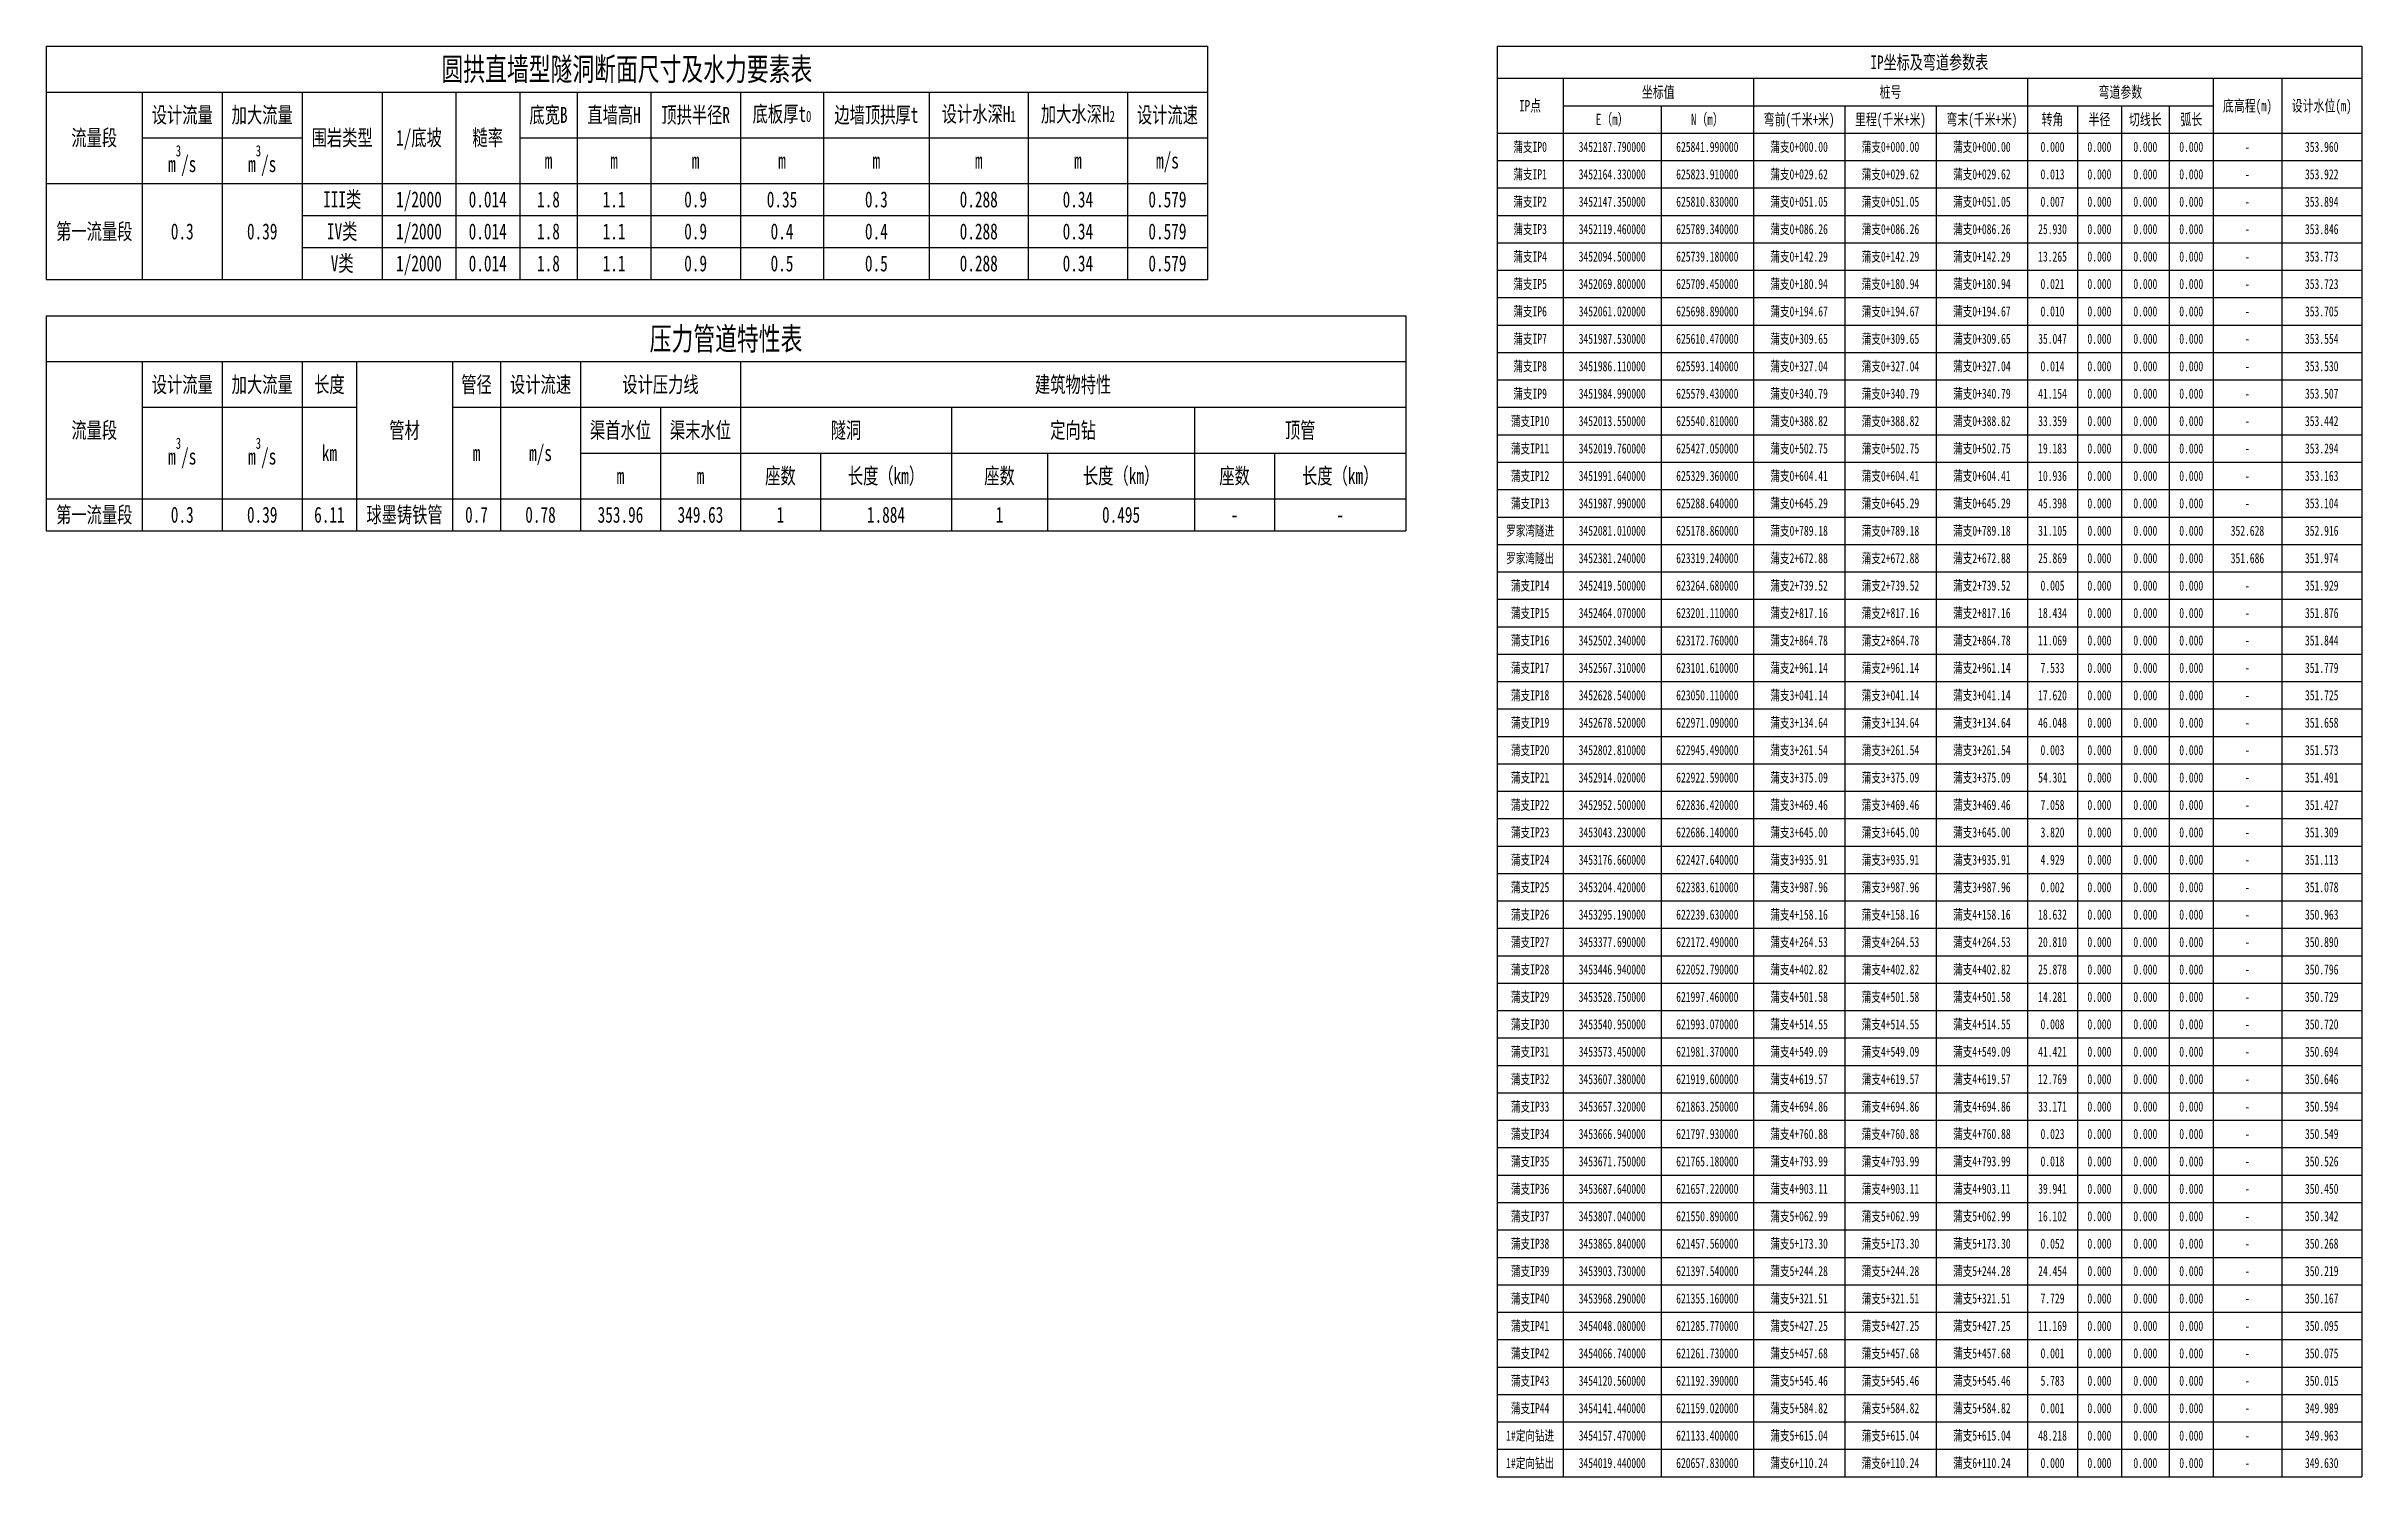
# Model space of a CAD drawing. Header units: millimetres. Extents: x -40 to 2133, y -483 to 355.
# Drawn here: x 0 to 507, y -483 to -170 of the extents above; entities that cross this region are included whole.
import ezdxf
from ezdxf.enums import TextEntityAlignment as Align

# ---------------------------------------------------------------- set-up
doc = ezdxf.new("R2010")
doc.units = ezdxf.units.MM
doc.layers.add('IP坐标表', color=7, linetype='Continuous')
doc.layers.add('断面汇总表', color=7, linetype='Continuous')
doc.styles.get("Standard").update_dxf_attribs({"font": '', "width": 0.7})
doc.styles.get('Standard').set_extended_font_data('仿宋')

msp = doc.modelspace()

# ---------------------------------------------------------------- texts
at = {"layer": 'IP坐标表', "width": 0.7}
for s, height, p in [('IP坐标及弯道参数表', 3, (412.1, -173.5)), ('IP点', 2.5, (324.72, -183)), ('坐标值', 2.5, (352.76, -180)), ('桩号', 2.5, (403.58, -180)), ('弯道参数', 2.5, (453.89, -180)), ('底高程(m)', 2.5, (481.7, -183)), ('设计水位(m)', 2.5, (497.95, -183)), ('E（m）', 2.5, (342.68, -186)), ('N（m）', 2.5, (363.5, -186)), ('弯前(千米+米)', 2.5, (383.58, -186)), ('里程(千米+米)', 2.5, (403.58, -186)), ('弯末(千米+米)', 2.5, (423.58, -186)), ('转角', 2.5, (439.04, -186)), ('半径', 2.5, (449.3, -186)), ('切线长', 2.5, (459.35, -186)), ('弧长', 2.5, (469.4, -186)), ('蒲支IP0', 2.2, (324.72, -192)), ('3452187.790000', 2.2, (342.68, -192)), ('625841.990000', 2.2, (363.5, -192)), ('蒲支0+000.00', 2.2, (383.58, -192)), ('蒲支0+000.00', 2.2, (403.58, -192)), ('蒲支0+000.00', 2.2, (423.58, -192)), ('0.000', 2.2, (439.04, -192)), ('0.000', 2.2, (449.3, -192)), ('0.000', 2.2, (459.35, -192)), ('0.000', 2.2, (469.4, -192)), ('-', 2.2, (481.7, -192)), ('353.960', 2.2, (497.95, -192)), ('蒲支IP1', 2.2, (324.72, -198)), ('3452164.330000', 2.2, (342.68, -198)), ('625823.910000', 2.2, (363.5, -198)), ('蒲支0+029.62', 2.2, (383.58, -198)), ('蒲支0+029.62', 2.2, (403.58, -198)), ('蒲支0+029.62', 2.2, (423.58, -198)), ('0.013', 2.2, (439.04, -198)), ('0.000', 2.2, (449.3, -198)), ('0.000', 2.2, (459.35, -198)), ('0.000', 2.2, (469.4, -198)), ('353.922', 2.2, (497.95, -198)), ('蒲支IP2', 2.2, (324.72, -204)), ('蒲支0+051.05', 2.2, (383.58, -204)), ('蒲支0+051.05', 2.2, (403.58, -204)), ('蒲支0+051.05', 2.2, (423.58, -204)), ('-', 2.2, (481.7, -198)), ('3452147.350000', 2.2, (342.68, -204)), ('625810.830000', 2.2, (363.5, -204)), ('0.007', 2.2, (439.04, -204)), ('0.000', 2.2, (449.3, -204)), ('0.000', 2.2, (459.35, -204)), ('0.000', 2.2, (469.4, -204)), ('-', 2.2, (481.7, -204)), ('353.894', 2.2, (497.95, -204)), ('蒲支IP3', 2.2, (324.72, -210)), ('3452119.460000', 2.2, (342.68, -210)), ('625789.340000', 2.2, (363.5, -210)), ('蒲支0+086.26', 2.2, (383.58, -210)), ('蒲支0+086.26', 2.2, (403.58, -210)), ('蒲支0+086.26', 2.2, (423.58, -210)), ('25.930', 2.2, (439.04, -210)), ('0.000', 2.2, (449.3, -210)), ('0.000', 2.2, (459.35, -210)), ('0.000', 2.2, (469.4, -210)), ('-', 2.2, (481.7, -210)), ('353.846', 2.2, (497.95, -210)), ('蒲支IP4', 2.2, (324.72, -216)), ('3452094.500000', 2.2, (342.68, -216)), ('625739.180000', 2.2, (363.5, -216)), ('蒲支0+142.29', 2.2, (383.58, -216)), ('蒲支0+142.29', 2.2, (403.58, -216)), ('蒲支0+142.29', 2.2, (423.58, -216)), ('13.265', 2.2, (439.04, -216)), ('0.000', 2.2, (449.3, -216)), ('0.000', 2.2, (459.35, -216)), ('0.000', 2.2, (469.4, -216)), ('-', 2.2, (481.7, -216)), ('353.773', 2.2, (497.95, -216)), ('蒲支IP5', 2.2, (324.72, -222)), ('3452069.800000', 2.2, (342.68, -222)), ('625709.450000', 2.2, (363.5, -222)), ('蒲支0+180.94', 2.2, (383.58, -222)), ('蒲支0+180.94', 2.2, (403.58, -222)), ('蒲支0+180.94', 2.2, (423.58, -222)), ('0.021', 2.2, (439.04, -222)), ('0.000', 2.2, (449.3, -222)), ('0.000', 2.2, (459.35, -222)), ('0.000', 2.2, (469.4, -222)), ('-', 2.2, (481.7, -222)), ('353.723', 2.2, (497.95, -222)), ('蒲支IP6', 2.2, (324.72, -228)), ('3452061.020000', 2.2, (342.68, -228)), ('625698.890000', 2.2, (363.5, -228)), ('蒲支0+194.67', 2.2, (383.58, -228)), ('蒲支0+194.67', 2.2, (403.58, -228)), ('蒲支0+194.67', 2.2, (423.58, -228)), ('0.010', 2.2, (439.04, -228)), ('0.000', 2.2, (449.3, -228)), ('0.000', 2.2, (459.35, -228)), ('0.000', 2.2, (469.4, -228)), ('353.705', 2.2, (497.95, -228)), ('蒲支IP7', 2.2, (324.72, -234)), ('3451987.530000', 2.2, (342.68, -234)), ('625610.470000', 2.2, (363.5, -234)), ('蒲支0+309.65', 2.2, (383.58, -234)), ('蒲支0+309.65', 2.2, (403.58, -234)), ('蒲支0+309.65', 2.2, (423.58, -234)), ('35.047', 2.2, (439.04, -234)), ('0.000', 2.2, (449.3, -234)), ('0.000', 2.2, (459.35, -234)), ('0.000', 2.2, (469.4, -234)), ('-', 2.2, (481.7, -228)), ('353.554', 2.2, (497.95, -234)), ('-', 2.2, (481.7, -234)), ('蒲支IP8', 2.2, (324.72, -240)), ('3451986.110000', 2.2, (342.68, -240)), ('625593.140000', 2.2, (363.5, -240)), ('蒲支0+327.04', 2.2, (383.58, -240)), ('蒲支0+327.04', 2.2, (403.58, -240)), ('蒲支0+327.04', 2.2, (423.58, -240)), ('0.014', 2.2, (439.04, -240)), ('0.000', 2.2, (449.3, -240)), ('0.000', 2.2, (459.35, -240)), ('0.000', 2.2, (469.4, -240)), ('-', 2.2, (481.7, -240)), ('353.530', 2.2, (497.95, -240)), ('蒲支IP9', 2.2, (324.72, -246)), ('3451984.990000', 2.2, (342.68, -246)), ('625579.430000', 2.2, (363.5, -246)), ('蒲支0+340.79', 2.2, (383.58, -246)), ('蒲支0+340.79', 2.2, (403.58, -246)), ('蒲支0+340.79', 2.2, (423.58, -246)), ('41.154', 2.2, (439.04, -246)), ('0.000', 2.2, (449.3, -246)), ('0.000', 2.2, (459.35, -246)), ('0.000', 2.2, (469.4, -246)), ('-', 2.2, (481.7, -246)), ('353.507', 2.2, (497.95, -246)), ('蒲支IP10', 2.2, (324.72, -252)), ('3452013.550000', 2.2, (342.68, -252)), ('625540.810000', 2.2, (363.5, -252)), ('蒲支0+388.82', 2.2, (383.58, -252)), ('蒲支0+388.82', 2.2, (403.58, -252)), ('蒲支0+388.82', 2.2, (423.58, -252)), ('33.359', 2.2, (439.04, -252)), ('0.000', 2.2, (449.3, -252)), ('0.000', 2.2, (459.35, -252)), ('0.000', 2.2, (469.4, -252)), ('-', 2.2, (481.7, -252)), ('353.442', 2.2, (497.95, -252)), ('蒲支IP11', 2.2, (324.72, -258)), ('3452019.760000', 2.2, (342.68, -258)), ('625427.050000', 2.2, (363.5, -258)), ('蒲支0+502.75', 2.2, (383.58, -258)), ('蒲支0+502.75', 2.2, (403.58, -258)), ('蒲支0+502.75', 2.2, (423.58, -258)), ('19.183', 2.2, (439.04, -258)), ('0.000', 2.2, (449.3, -258)), ('0.000', 2.2, (459.35, -258)), ('0.000', 2.2, (469.4, -258)), ('-', 2.2, (481.7, -258)), ('353.294', 2.2, (497.95, -258)), ('蒲支IP12', 2.2, (324.72, -264)), ('3451991.640000', 2.2, (342.68, -264)), ('625329.360000', 2.2, (363.5, -264)), ('蒲支0+604.41', 2.2, (383.58, -264)), ('蒲支0+604.41', 2.2, (403.58, -264)), ('蒲支0+604.41', 2.2, (423.58, -264)), ('10.936', 2.2, (439.04, -264)), ('0.000', 2.2, (449.3, -264)), ('0.000', 2.2, (459.35, -264)), ('0.000', 2.2, (469.4, -264)), ('353.163', 2.2, (497.95, -264)), ('-', 2.2, (481.7, -264)), ('蒲支IP13', 2.2, (324.72, -270)), ('3451987.990000', 2.2, (342.68, -270)), ('625288.640000', 2.2, (363.5, -270)), ('蒲支0+645.29', 2.2, (383.58, -270)), ('蒲支0+645.29', 2.2, (403.58, -270)), ('蒲支0+645.29', 2.2, (423.58, -270)), ('45.398', 2.2, (439.04, -270)), ('0.000', 2.2, (449.3, -270)), ('0.000', 2.2, (459.35, -270)), ('0.000', 2.2, (469.4, -270)), ('-', 2.2, (481.7, -270)), ('353.104', 2.2, (497.95, -270)), ('罗家湾隧进', 2.2, (324.72, -276)), ('3452081.010000', 2.2, (342.68, -276)), ('625178.860000', 2.2, (363.5, -276)), ('蒲支0+789.18', 2.2, (383.58, -276)), ('蒲支0+789.18', 2.2, (403.58, -276)), ('蒲支0+789.18', 2.2, (423.58, -276)), ('31.105', 2.2, (439.04, -276)), ('0.000', 2.2, (449.3, -276)), ('0.000', 2.2, (459.35, -276)), ('0.000', 2.2, (469.4, -276)), ('352.628', 2.2, (481.7, -276)), ('352.916', 2.2, (497.95, -276)), ('罗家湾隧出', 2.2, (324.72, -282)), ('3452381.240000', 2.2, (342.68, -282)), ('623319.240000', 2.2, (363.5, -282)), ('蒲支2+672.88', 2.2, (383.58, -282)), ('蒲支2+672.88', 2.2, (403.58, -282)), ('蒲支2+672.88', 2.2, (423.58, -282)), ('25.869', 2.2, (439.04, -282)), ('0.000', 2.2, (449.3, -282)), ('0.000', 2.2, (459.35, -282)), ('0.000', 2.2, (469.4, -282)), ('351.686', 2.2, (481.7, -282)), ('351.974', 2.2, (497.95, -282)), ('蒲支IP14', 2.2, (324.72, -288)), ('3452419.500000', 2.2, (342.68, -288)), ('623264.680000', 2.2, (363.5, -288)), ('蒲支2+739.52', 2.2, (383.58, -288)), ('蒲支2+739.52', 2.2, (403.58, -288)), ('蒲支2+739.52', 2.2, (423.58, -288)), ('0.005', 2.2, (439.04, -288)), ('0.000', 2.2, (449.3, -288)), ('0.000', 2.2, (459.35, -288)), ('0.000', 2.2, (469.4, -288)), ('-', 2.2, (481.7, -288)), ('351.929', 2.2, (497.95, -288)), ('蒲支IP15', 2.2, (324.72, -294)), ('3452464.070000', 2.2, (342.68, -294)), ('623201.110000', 2.2, (363.5, -294)), ('蒲支2+817.16', 2.2, (383.58, -294)), ('蒲支2+817.16', 2.2, (403.58, -294)), ('蒲支2+817.16', 2.2, (423.58, -294)), ('18.434', 2.2, (439.04, -294)), ('0.000', 2.2, (449.3, -294)), ('0.000', 2.2, (459.35, -294)), ('0.000', 2.2, (469.4, -294)), ('351.876', 2.2, (497.95, -294)), ('蒲支IP16', 2.2, (324.72, -300)), ('3452502.340000', 2.2, (342.68, -300)), ('623172.760000', 2.2, (363.5, -300)), ('蒲支2+864.78', 2.2, (383.58, -300)), ('蒲支2+864.78', 2.2, (403.58, -300)), ('蒲支2+864.78', 2.2, (423.58, -300)), ('11.069', 2.2, (439.04, -300)), ('0.000', 2.2, (449.3, -300)), ('0.000', 2.2, (459.35, -300)), ('0.000', 2.2, (469.4, -300)), ('-', 2.2, (481.7, -294)), ('351.844', 2.2, (497.95, -300)), ('-', 2.2, (481.7, -300)), ('蒲支IP17', 2.2, (324.72, -306)), ('3452567.310000', 2.2, (342.68, -306)), ('623101.610000', 2.2, (363.5, -306)), ('蒲支2+961.14', 2.2, (383.58, -306)), ('蒲支2+961.14', 2.2, (403.58, -306)), ('蒲支2+961.14', 2.2, (423.58, -306)), ('7.533', 2.2, (439.04, -306)), ('0.000', 2.2, (449.3, -306)), ('0.000', 2.2, (459.35, -306)), ('0.000', 2.2, (469.4, -306)), ('-', 2.2, (481.7, -306)), ('351.779', 2.2, (497.95, -306)), ('蒲支IP18', 2.2, (324.72, -312)), ('3452628.540000', 2.2, (342.68, -312)), ('623050.110000', 2.2, (363.5, -312)), ('蒲支3+041.14', 2.2, (383.58, -312)), ('蒲支3+041.14', 2.2, (403.58, -312)), ('蒲支3+041.14', 2.2, (423.58, -312)), ('17.620', 2.2, (439.04, -312)), ('0.000', 2.2, (449.3, -312)), ('0.000', 2.2, (459.35, -312)), ('0.000', 2.2, (469.4, -312)), ('-', 2.2, (481.7, -312)), ('351.725', 2.2, (497.95, -312)), ('蒲支IP19', 2.2, (324.72, -318)), ('3452678.520000', 2.2, (342.68, -318)), ('622971.090000', 2.2, (363.5, -318)), ('蒲支3+134.64', 2.2, (383.58, -318)), ('蒲支3+134.64', 2.2, (403.58, -318)), ('蒲支3+134.64', 2.2, (423.58, -318)), ('46.048', 2.2, (439.04, -318)), ('0.000', 2.2, (449.3, -318)), ('0.000', 2.2, (459.35, -318)), ('0.000', 2.2, (469.4, -318)), ('-', 2.2, (481.7, -318)), ('351.658', 2.2, (497.95, -318)), ('蒲支IP20', 2.2, (324.72, -324)), ('3452802.810000', 2.2, (342.68, -324)), ('622945.490000', 2.2, (363.5, -324)), ('蒲支3+261.54', 2.2, (383.58, -324)), ('蒲支3+261.54', 2.2, (403.58, -324)), ('蒲支3+261.54', 2.2, (423.58, -324)), ('0.003', 2.2, (439.04, -324)), ('0.000', 2.2, (449.3, -324)), ('0.000', 2.2, (459.35, -324)), ('0.000', 2.2, (469.4, -324)), ('-', 2.2, (481.7, -324)), ('351.573', 2.2, (497.95, -324)), ('蒲支IP21', 2.2, (324.72, -330)), ('3452914.020000', 2.2, (342.68, -330)), ('622922.590000', 2.2, (363.5, -330)), ('蒲支3+375.09', 2.2, (383.58, -330)), ('蒲支3+375.09', 2.2, (403.58, -330)), ('蒲支3+375.09', 2.2, (423.58, -330)), ('54.301', 2.2, (439.04, -330)), ('0.000', 2.2, (449.3, -330)), ('0.000', 2.2, (459.35, -330)), ('0.000', 2.2, (469.4, -330)), ('351.491', 2.2, (497.95, -330)), ('-', 2.2, (481.7, -330)), ('蒲支IP22', 2.2, (324.72, -336)), ('3452952.500000', 2.2, (342.68, -336)), ('622836.420000', 2.2, (363.5, -336)), ('蒲支3+469.46', 2.2, (383.58, -336)), ('蒲支3+469.46', 2.2, (403.58, -336)), ('蒲支3+469.46', 2.2, (423.58, -336)), ('7.058', 2.2, (439.04, -336)), ('0.000', 2.2, (449.3, -336)), ('0.000', 2.2, (459.35, -336)), ('0.000', 2.2, (469.4, -336)), ('-', 2.2, (481.7, -336)), ('351.427', 2.2, (497.95, -336)), ('蒲支IP23', 2.2, (324.72, -342)), ('3453043.230000', 2.2, (342.68, -342)), ('622686.140000', 2.2, (363.5, -342)), ('蒲支3+645.00', 2.2, (383.58, -342)), ('蒲支3+645.00', 2.2, (403.58, -342)), ('蒲支3+645.00', 2.2, (423.58, -342)), ('3.820', 2.2, (439.04, -342)), ('0.000', 2.2, (449.3, -342)), ('0.000', 2.2, (459.35, -342)), ('0.000', 2.2, (469.4, -342)), ('-', 2.2, (481.7, -342)), ('351.309', 2.2, (497.95, -342)), ('蒲支IP24', 2.2, (324.72, -348)), ('3453176.660000', 2.2, (342.68, -348)), ('622427.640000', 2.2, (363.5, -348)), ('蒲支3+935.91', 2.2, (383.58, -348)), ('蒲支3+935.91', 2.2, (403.58, -348)), ('蒲支3+935.91', 2.2, (423.58, -348)), ('4.929', 2.2, (439.04, -348)), ('0.000', 2.2, (449.3, -348)), ('0.000', 2.2, (459.35, -348)), ('0.000', 2.2, (469.4, -348)), ('-', 2.2, (481.7, -348)), ('351.113', 2.2, (497.95, -348)), ('蒲支IP25', 2.2, (324.72, -354)), ('3453204.420000', 2.2, (342.68, -354)), ('622383.610000', 2.2, (363.5, -354)), ('蒲支3+987.96', 2.2, (383.58, -354)), ('蒲支3+987.96', 2.2, (403.58, -354)), ('蒲支3+987.96', 2.2, (423.58, -354)), ('0.002', 2.2, (439.04, -354)), ('0.000', 2.2, (449.3, -354)), ('0.000', 2.2, (459.35, -354)), ('0.000', 2.2, (469.4, -354)), ('-', 2.2, (481.7, -354)), ('351.078', 2.2, (497.95, -354)), ('蒲支IP26', 2.2, (324.72, -360)), ('3453295.190000', 2.2, (342.68, -360)), ('622239.630000', 2.2, (363.5, -360)), ('蒲支4+158.16', 2.2, (383.58, -360)), ('蒲支4+158.16', 2.2, (403.58, -360)), ('蒲支4+158.16', 2.2, (423.58, -360)), ('18.632', 2.2, (439.04, -360)), ('0.000', 2.2, (449.3, -360)), ('0.000', 2.2, (459.35, -360)), ('0.000', 2.2, (469.4, -360)), ('350.963', 2.2, (497.95, -360)), ('蒲支IP27', 2.2, (324.72, -366)), ('蒲支4+264.53', 2.2, (383.58, -366)), ('蒲支4+264.53', 2.2, (403.58, -366)), ('蒲支4+264.53', 2.2, (423.58, -366)), ('-', 2.2, (481.7, -360)), ('3453377.690000', 2.2, (342.68, -366)), ('622172.490000', 2.2, (363.5, -366)), ('20.810', 2.2, (439.04, -366)), ('0.000', 2.2, (449.3, -366)), ('0.000', 2.2, (459.35, -366)), ('0.000', 2.2, (469.4, -366)), ('-', 2.2, (481.7, -366)), ('350.890', 2.2, (497.95, -366)), ('蒲支IP28', 2.2, (324.72, -372)), ('3453446.940000', 2.2, (342.68, -372)), ('622052.790000', 2.2, (363.5, -372)), ('蒲支4+402.82', 2.2, (383.58, -372)), ('蒲支4+402.82', 2.2, (403.58, -372)), ('蒲支4+402.82', 2.2, (423.58, -372)), ('25.878', 2.2, (439.04, -372)), ('0.000', 2.2, (449.3, -372)), ('0.000', 2.2, (459.35, -372)), ('0.000', 2.2, (469.4, -372)), ('-', 2.2, (481.7, -372)), ('350.796', 2.2, (497.95, -372)), ('蒲支IP29', 2.2, (324.72, -378)), ('3453528.750000', 2.2, (342.68, -378)), ('621997.460000', 2.2, (363.5, -378)), ('蒲支4+501.58', 2.2, (383.58, -378)), ('蒲支4+501.58', 2.2, (403.58, -378)), ('蒲支4+501.58', 2.2, (423.58, -378)), ('14.281', 2.2, (439.04, -378)), ('0.000', 2.2, (449.3, -378)), ('0.000', 2.2, (459.35, -378)), ('0.000', 2.2, (469.4, -378)), ('-', 2.2, (481.7, -378)), ('350.729', 2.2, (497.95, -378)), ('蒲支IP30', 2.2, (324.72, -384)), ('3453540.950000', 2.2, (342.68, -384)), ('621993.070000', 2.2, (363.5, -384)), ('蒲支4+514.55', 2.2, (383.58, -384)), ('蒲支4+514.55', 2.2, (403.58, -384)), ('蒲支4+514.55', 2.2, (423.58, -384)), ('0.008', 2.2, (439.04, -384)), ('0.000', 2.2, (449.3, -384)), ('0.000', 2.2, (459.35, -384)), ('0.000', 2.2, (469.4, -384)), ('-', 2.2, (481.7, -384)), ('350.720', 2.2, (497.95, -384)), ('蒲支IP31', 2.2, (324.72, -390)), ('3453573.450000', 2.2, (342.68, -390)), ('621981.370000', 2.2, (363.5, -390)), ('蒲支4+549.09', 2.2, (383.58, -390)), ('蒲支4+549.09', 2.2, (403.58, -390)), ('蒲支4+549.09', 2.2, (423.58, -390)), ('41.421', 2.2, (439.04, -390)), ('0.000', 2.2, (449.3, -390)), ('0.000', 2.2, (459.35, -390)), ('0.000', 2.2, (469.4, -390)), ('-', 2.2, (481.7, -390)), ('350.694', 2.2, (497.95, -390)), ('蒲支IP32', 2.2, (324.72, -396)), ('3453607.380000', 2.2, (342.68, -396)), ('621919.600000', 2.2, (363.5, -396)), ('蒲支4+619.57', 2.2, (383.58, -396)), ('蒲支4+619.57', 2.2, (403.58, -396)), ('蒲支4+619.57', 2.2, (423.58, -396)), ('12.769', 2.2, (439.04, -396)), ('0.000', 2.2, (449.3, -396)), ('0.000', 2.2, (459.35, -396)), ('0.000', 2.2, (469.4, -396)), ('350.646', 2.2, (497.95, -396)), ('-', 2.2, (481.7, -396)), ('蒲支IP33', 2.2, (324.72, -402)), ('3453657.320000', 2.2, (342.68, -402)), ('621863.250000', 2.2, (363.5, -402)), ('蒲支4+694.86', 2.2, (383.58, -402)), ('蒲支4+694.86', 2.2, (403.58, -402)), ('蒲支4+694.86', 2.2, (423.58, -402)), ('33.171', 2.2, (439.04, -402)), ('0.000', 2.2, (449.3, -402)), ('0.000', 2.2, (459.35, -402)), ('0.000', 2.2, (469.4, -402)), ('-', 2.2, (481.7, -402)), ('350.594', 2.2, (497.95, -402)), ('蒲支IP34', 2.2, (324.72, -408)), ('3453666.940000', 2.2, (342.68, -408)), ('621797.930000', 2.2, (363.5, -408)), ('蒲支4+760.88', 2.2, (383.58, -408)), ('蒲支4+760.88', 2.2, (403.58, -408)), ('蒲支4+760.88', 2.2, (423.58, -408)), ('0.023', 2.2, (439.04, -408)), ('0.000', 2.2, (449.3, -408)), ('0.000', 2.2, (459.35, -408)), ('0.000', 2.2, (469.4, -408)), ('-', 2.2, (481.7, -408)), ('350.549', 2.2, (497.95, -408)), ('蒲支IP35', 2.2, (324.72, -414)), ('3453671.750000', 2.2, (342.68, -414)), ('621765.180000', 2.2, (363.5, -414)), ('蒲支4+793.99', 2.2, (383.58, -414)), ('蒲支4+793.99', 2.2, (403.58, -414)), ('蒲支4+793.99', 2.2, (423.58, -414)), ('0.018', 2.2, (439.04, -414)), ('0.000', 2.2, (449.3, -414)), ('0.000', 2.2, (459.35, -414)), ('0.000', 2.2, (469.4, -414)), ('-', 2.2, (481.7, -414)), ('350.526', 2.2, (497.95, -414)), ('蒲支IP36', 2.2, (324.72, -420)), ('3453687.640000', 2.2, (342.68, -420)), ('621657.220000', 2.2, (363.5, -420)), ('蒲支4+903.11', 2.2, (383.58, -420)), ('蒲支4+903.11', 2.2, (403.58, -420)), ('蒲支4+903.11', 2.2, (423.58, -420)), ('39.941', 2.2, (439.04, -420)), ('0.000', 2.2, (449.3, -420)), ('0.000', 2.2, (459.35, -420)), ('0.000', 2.2, (469.4, -420)), ('-', 2.2, (481.7, -420)), ('350.450', 2.2, (497.95, -420)), ('蒲支IP37', 2.2, (324.72, -426)), ('3453807.040000', 2.2, (342.68, -426)), ('621550.890000', 2.2, (363.5, -426)), ('蒲支5+062.99', 2.2, (383.58, -426)), ('蒲支5+062.99', 2.2, (403.58, -426)), ('蒲支5+062.99', 2.2, (423.58, -426)), ('16.102', 2.2, (439.04, -426)), ('0.000', 2.2, (449.3, -426)), ('0.000', 2.2, (459.35, -426)), ('0.000', 2.2, (469.4, -426)), ('350.342', 2.2, (497.95, -426)), ('蒲支IP38', 2.2, (324.72, -432)), ('蒲支5+173.30', 2.2, (383.58, -432)), ('蒲支5+173.30', 2.2, (403.58, -432)), ('蒲支5+173.30', 2.2, (423.58, -432)), ('-', 2.2, (481.7, -426)), ('3453865.840000', 2.2, (342.68, -432)), ('621457.560000', 2.2, (363.5, -432)), ('0.052', 2.2, (439.04, -432)), ('0.000', 2.2, (449.3, -432)), ('0.000', 2.2, (459.35, -432)), ('0.000', 2.2, (469.4, -432)), ('-', 2.2, (481.7, -432)), ('350.268', 2.2, (497.95, -432)), ('蒲支IP39', 2.2, (324.72, -438)), ('3453903.730000', 2.2, (342.68, -438)), ('621397.540000', 2.2, (363.5, -438)), ('蒲支5+244.28', 2.2, (383.58, -438)), ('蒲支5+244.28', 2.2, (403.58, -438)), ('蒲支5+244.28', 2.2, (423.58, -438)), ('24.454', 2.2, (439.04, -438)), ('0.000', 2.2, (449.3, -438)), ('0.000', 2.2, (459.35, -438)), ('0.000', 2.2, (469.4, -438)), ('-', 2.2, (481.7, -438)), ('350.219', 2.2, (497.95, -438)), ('蒲支IP40', 2.2, (324.72, -444)), ('3453968.290000', 2.2, (342.68, -444)), ('621355.160000', 2.2, (363.5, -444)), ('蒲支5+321.51', 2.2, (383.58, -444)), ('蒲支5+321.51', 2.2, (403.58, -444)), ('蒲支5+321.51', 2.2, (423.58, -444)), ('7.729', 2.2, (439.04, -444)), ('0.000', 2.2, (449.3, -444)), ('0.000', 2.2, (459.35, -444)), ('0.000', 2.2, (469.4, -444)), ('-', 2.2, (481.7, -444)), ('350.167', 2.2, (497.95, -444)), ('蒲支IP41', 2.2, (324.72, -450)), ('3454048.080000', 2.2, (342.68, -450)), ('621285.770000', 2.2, (363.5, -450)), ('蒲支5+427.25', 2.2, (383.58, -450)), ('蒲支5+427.25', 2.2, (403.58, -450)), ('蒲支5+427.25', 2.2, (423.58, -450)), ('11.169', 2.2, (439.04, -450)), ('0.000', 2.2, (449.3, -450)), ('0.000', 2.2, (459.35, -450)), ('0.000', 2.2, (469.4, -450)), ('-', 2.2, (481.7, -450)), ('350.095', 2.2, (497.95, -450)), ('蒲支IP42', 2.2, (324.72, -456)), ('3454066.740000', 2.2, (342.68, -456)), ('621261.730000', 2.2, (363.5, -456)), ('蒲支5+457.68', 2.2, (383.58, -456)), ('蒲支5+457.68', 2.2, (403.58, -456)), ('蒲支5+457.68', 2.2, (423.58, -456)), ('0.001', 2.2, (439.04, -456)), ('0.000', 2.2, (449.3, -456)), ('0.000', 2.2, (459.35, -456)), ('0.000', 2.2, (469.4, -456)), ('350.075', 2.2, (497.95, -456)), ('蒲支IP43', 2.2, (324.72, -462)), ('3454120.560000', 2.2, (342.68, -462)), ('621192.390000', 2.2, (363.5, -462)), ('蒲支5+545.46', 2.2, (383.58, -462)), ('蒲支5+545.46', 2.2, (403.58, -462)), ('蒲支5+545.46', 2.2, (423.58, -462)), ('5.783', 2.2, (439.04, -462)), ('0.000', 2.2, (449.3, -462)), ('0.000', 2.2, (459.35, -462)), ('0.000', 2.2, (469.4, -462)), ('-', 2.2, (481.7, -456)), ('350.015', 2.2, (497.95, -462)), ('-', 2.2, (481.7, -462)), ('蒲支IP44', 2.2, (324.72, -468)), ('3454141.440000', 2.2, (342.68, -468)), ('621159.020000', 2.2, (363.5, -468)), ('蒲支5+584.82', 2.2, (383.58, -468)), ('蒲支5+584.82', 2.2, (403.58, -468)), ('蒲支5+584.82', 2.2, (423.58, -468)), ('0.001', 2.2, (439.04, -468)), ('0.000', 2.2, (449.3, -468)), ('0.000', 2.2, (459.35, -468)), ('0.000', 2.2, (469.4, -468)), ('-', 2.2, (481.7, -468)), ('349.989', 2.2, (497.95, -468)), ('1#定向钻进', 2.2, (324.72, -474)), ('3454157.470000', 2.2, (342.68, -474)), ('621133.400000', 2.2, (363.5, -474)), ('蒲支5+615.04', 2.2, (383.58, -474)), ('蒲支5+615.04', 2.2, (403.58, -474)), ('蒲支5+615.04', 2.2, (423.58, -474)), ('48.218', 2.2, (439.04, -474)), ('0.000', 2.2, (449.3, -474)), ('0.000', 2.2, (459.35, -474)), ('0.000', 2.2, (469.4, -474)), ('-', 2.2, (481.7, -474)), ('349.963', 2.2, (497.95, -474)), ('1#定向钻出', 2.2, (324.72, -480)), ('3454019.440000', 2.2, (342.68, -480)), ('620657.830000', 2.2, (363.5, -480)), ('蒲支6+110.24', 2.2, (383.58, -480)), ('蒲支6+110.24', 2.2, (403.58, -480)), ('蒲支6+110.24', 2.2, (423.58, -480)), ('0.000', 2.2, (439.04, -480)), ('0.000', 2.2, (449.3, -480)), ('0.000', 2.2, (459.35, -480)), ('0.000', 2.2, (469.4, -480)), ('-', 2.2, (481.7, -480)), ('349.630', 2.2, (497.95, -480))]:
    msp.add_text(s, height=height, dxfattribs=at).set_placement(p, align=Align.MIDDLE_CENTER)
at = {"layer": '断面汇总表', "width": 0.7}
for s, height, p in [('圆拱直墙型隧洞断面尺寸及水力要素表', 5, (127.05, -175)), ('设计流量', 3.5, (29.75, -185)), ('加大流量', 3.5, (47.25, -185)), ('底宽B', 3.5, (109.9, -185)), ('直墙高H', 3.5, (124.25, -185)), ('顶拱半径R', 3.5, (142.1, -185)), ('边墙顶拱厚t', 3.5, (181.65, -185)), ('设计流速', 3.5, (245.35, -185)), ('流量段', 3.5, (10.5, -190)), ('围岩类型', 3.5, (64.75, -190)), ('1/底坡', 3.5, (81.55, -190)), ('糙率', 3.5, (96.6, -190)), ('m', 3.5, (109.9, -195)), ('m', 3.5, (124.25, -195)), ('m', 3.5, (142.1, -195)), ('m', 3.5, (161, -195)), ('m', 3.5, (181.65, -195)), ('m', 3.5, (204.05, -195)), ('m', 3.5, (225.75, -195)), ('m/s', 3.5, (245.35, -195)), ('III类', 3.5, (64.75, -203.5)), ('1/2000', 3.5, (81.55, -203.5)), ('0.014', 3.5, (96.6, -203.5)), ('1.8', 3.5, (109.9, -203.5)), ('1.1', 3.5, (124.25, -203.5)), ('0.9', 3.5, (142.1, -203.5)), ('0.35', 3.5, (161, -203.5)), ('0.3', 3.5, (181.65, -203.5)), ('0.288', 3.5, (204.05, -203.5)), ('0.34', 3.5, (225.75, -203.5)), ('0.579', 3.5, (245.35, -203.5)), ('第一流量段', 3.5, (10.5, -210.5)), ('0.3', 3.5, (29.75, -210.5)), ('0.39', 3.5, (47.25, -210.5)), ('IV类', 3.5, (64.75, -210.5)), ('1/2000', 3.5, (81.55, -210.5)), ('0.014', 3.5, (96.6, -210.5)), ('1.8', 3.5, (109.9, -210.5)), ('1.1', 3.5, (124.25, -210.5)), ('0.9', 3.5, (142.1, -210.5)), ('0.4', 3.5, (161, -210.5)), ('0.4', 3.5, (181.65, -210.5)), ('0.288', 3.5, (204.05, -210.5)), ('0.34', 3.5, (225.75, -210.5)), ('0.579', 3.5, (245.35, -210.5)), ('V类', 3.5, (64.75, -217.5)), ('1/2000', 3.5, (81.55, -217.5)), ('0.014', 3.5, (96.6, -217.5)), ('1.8', 3.5, (109.9, -217.5)), ('1.1', 3.5, (124.25, -217.5)), ('0.9', 3.5, (142.1, -217.5)), ('0.5', 3.5, (161, -217.5)), ('0.5', 3.5, (181.65, -217.5)), ('0.288', 3.5, (204.05, -217.5)), ('0.34', 3.5, (225.75, -217.5)), ('0.579', 3.5, (245.35, -217.5)), ('压力管道特性表', 5, (148.75, -234)), ('设计流量', 3.5, (29.75, -244)), ('加大流量', 3.5, (47.25, -244)), ('长度', 3.5, (61.95, -244)), ('管径', 3.5, (94.15, -244)), ('设计流速', 3.5, (108.15, -244)), ('设计压力线', 3.5, (134.4, -244)), ('建筑物特性', 3.5, (224.7, -244)), ('流量段', 3.5, (10.5, -254)), ('管材', 3.5, (78.4, -254)), ('渠首水位', 3.5, (125.65, -254)), ('渠末水位', 3.5, (143.15, -254)), ('隧洞', 3.5, (175, -254)), ('定向钻', 3.5, (224.7, -254)), ('顶管', 3.5, (274.4, -254)), ('km', 3.5, (61.95, -259)), ('m', 3.5, (94.15, -259)), ('m/s', 3.5, (108.15, -259)), ('m', 3.5, (125.65, -264)), ('m', 3.5, (143.15, -264)), ('座数', 3.5, (160.65, -264)), ('长度（km）', 3.5, (183.75, -264)), ('座数', 3.5, (208.6, -264)), ('长度（km）', 3.5, (235.2, -264)), ('座数', 3.5, (260.05, -264)), ('长度（km）', 3.5, (283.15, -264)), ('第一流量段', 3.5, (10.5, -272.5)), ('0.3', 3.5, (29.75, -272.5)), ('0.39', 3.5, (47.25, -272.5)), ('6.11', 3.5, (61.95, -272.5)), ('球墨铸铁管', 3.5, (78.4, -272.5)), ('0.7', 3.5, (94.15, -272.5)), ('0.78', 3.5, (108.15, -272.5)), ('353.96', 3.5, (125.65, -272.5)), ('349.63', 3.5, (143.15, -272.5)), ('1', 3.5, (160.65, -272.5)), ('1.884', 3.5, (183.75, -272.5)), ('1', 3.5, (208.6, -272.5)), ('0.495', 3.5, (235.2, -272.5)), ('-', 3.5, (260.05, -272.5)), ('-', 3.5, (283.15, -272.5))]:
    msp.add_text(s, height=height, dxfattribs=at).set_placement(p, align=Align.MIDDLE_CENTER)
at = {"layer": '断面汇总表', "char_height": 3.5, "attachment_point": 5}
for s, insert in [('底板厚t{\\H0.7x;\\S^ 0;}', (161, -185)), ('设计水深H{\\H0.7x;\\S^ 1;}', (204.05, -185)), ('加大水深H{\\H0.7x;\\S^ 2;}', (225.75, -185)), ('m{\\H0.7x;\\S3^ ;}/s', (29.75, -195)), ('m{\\H0.7x;\\S3^ ;}/s', (47.25, -195)), ('m{\\H0.7x;\\S3^ ;}/s', (29.75, -259)), ('m{\\H0.7x;\\S3^ ;}/s', (47.25, -259))]:
    msp.add_mtext(s, dxfattribs=dict(at, insert=insert))

# ---------------------------------------------------------------- linework, layer by layer
at = {"layer": 'IP坐标表'}
for p, q in [((317.5, -170), (506.7, -170)), ((317.5, -170), (317.5, -177)), ((506.7, -170), (506.7, -177)), ((317.5, -177), (506.7, -177)), ((317.5, -177), (317.5, -189)), ((317.5, -177), (317.5, -189)), ((331.94, -177), (331.94, -189)), ((373.58, -177), (373.58, -189)), ((433.58, -177), (433.58, -189)), ((474.2, -177), (474.2, -189)), ((489.2, -177), (489.2, -189)), ((506.7, -177), (506.7, -189)), ((506.7, -177), (506.7, -189)), ((331.94, -183), (353.42, -183)), ((353.42, -183), (373.58, -183)), ((353.42, -183), (353.42, -189)), ((373.58, -183), (393.58, -183)), ((393.58, -183), (413.58, -183)), ((393.58, -183), (393.58, -189)), ((413.58, -183), (433.58, -183)), ((413.58, -183), (413.58, -189)), ((433.58, -183), (444.5, -183)), ((444.5, -183), (454.1, -183)), ((444.5, -183), (444.5, -189)), ((454.1, -183), (464.6, -183)), ((454.1, -183), (454.1, -189)), ((464.6, -183), (474.2, -183)), ((464.6, -183), (464.6, -189)), ((317.5, -189), (506.7, -189)), ((317.5, -189), (506.7, -189)), ((317.5, -189), (317.5, -483)), ((331.94, -189), (331.94, -483)), ((353.42, -189), (353.42, -483)), ((373.58, -189), (373.58, -483)), ((393.58, -189), (393.58, -483)), ((413.58, -189), (413.58, -483)), ((433.58, -189), (433.58, -483)), ((444.5, -189), (444.5, -483)), ((454.1, -189), (454.1, -483)), ((464.6, -189), (464.6, -483)), ((474.2, -189), (474.2, -483)), ((489.2, -189), (489.2, -483)), ((506.7, -189), (506.7, -483)), ((317.5, -195), (506.7, -195)), ((317.5, -201), (506.7, -201)), ((317.5, -207), (506.7, -207)), ((317.5, -213), (506.7, -213)), ((317.5, -219), (506.7, -219)), ((317.5, -225), (506.7, -225)), ((317.5, -231), (506.7, -231)), ((317.5, -237), (506.7, -237)), ((317.5, -243), (506.7, -243)), ((317.5, -249), (506.7, -249)), ((317.5, -255), (506.7, -255)), ((317.5, -261), (506.7, -261)), ((317.5, -267), (506.7, -267)), ((317.5, -273), (506.7, -273)), ((317.5, -279), (506.7, -279)), ((317.5, -285), (506.7, -285)), ((317.5, -291), (506.7, -291)), ((317.5, -297), (506.7, -297)), ((317.5, -303), (506.7, -303)), ((317.5, -309), (506.7, -309)), ((317.5, -315), (506.7, -315)), ((317.5, -321), (506.7, -321)), ((317.5, -327), (506.7, -327)), ((317.5, -333), (506.7, -333)), ((317.5, -339), (506.7, -339)), ((317.5, -345), (506.7, -345)), ((317.5, -351), (506.7, -351)), ((317.5, -357), (506.7, -357)), ((317.5, -363), (506.7, -363)), ((317.5, -369), (506.7, -369)), ((317.5, -375), (506.7, -375)), ((317.5, -381), (506.7, -381)), ((317.5, -387), (506.7, -387)), ((317.5, -393), (506.7, -393)), ((317.5, -399), (506.7, -399)), ((317.5, -405), (506.7, -405)), ((317.5, -411), (506.7, -411)), ((317.5, -417), (506.7, -417)), ((317.5, -423), (506.7, -423)), ((317.5, -429), (506.7, -429)), ((317.5, -435), (506.7, -435)), ((317.5, -441), (506.7, -441)), ((317.5, -447), (506.7, -447)), ((317.5, -453), (506.7, -453)), ((317.5, -459), (506.7, -459)), ((317.5, -465), (506.7, -465)), ((317.5, -471), (506.7, -471)), ((317.5, -477), (506.7, -477)), ((317.5, -483), (506.7, -483))]:
    msp.add_line(p, q, dxfattribs=at)
at = {"layer": '断面汇总表'}
for p, q in [((0, -170), (254.1, -170)), ((0, -170), (0, -180)), ((254.1, -170), (254.1, -180)), ((0, -180), (254.1, -180)), ((0, -180), (0, -200)), ((21, -180), (21, -200)), ((38.5, -180), (38.5, -200)), ((56, -180), (56, -200)), ((73.5, -180), (73.5, -200)), ((89.6, -180), (89.6, -200)), ((103.6, -180), (103.6, -200)), ((116.2, -180), (116.2, -200)), ((132.3, -180), (132.3, -200)), ((151.9, -180), (151.9, -200)), ((170.1, -180), (170.1, -200)), ((193.2, -180), (193.2, -200)), ((214.9, -180), (214.9, -200)), ((236.6, -180), (236.6, -200)), ((254.1, -180), (254.1, -200)), ((21, -190), (38.5, -190)), ((38.5, -190), (56, -190)), ((103.6, -190), (116.2, -190)), ((116.2, -190), (132.3, -190)), ((132.3, -190), (151.9, -190)), ((151.9, -190), (170.1, -190)), ((170.1, -190), (193.2, -190)), ((193.2, -190), (214.9, -190)), ((214.9, -190), (236.6, -190)), ((236.6, -190), (254.1, -190)), ((0, -200), (254.1, -200)), ((0, -200), (254.1, -200)), ((0, -200), (0, -221)), ((21, -200), (21, -221)), ((38.5, -200), (38.5, -221)), ((56, -200), (56, -221)), ((73.5, -200), (73.5, -221)), ((89.6, -200), (89.6, -221)), ((103.6, -200), (103.6, -221)), ((116.2, -200), (116.2, -221)), ((132.3, -200), (132.3, -221)), ((151.9, -200), (151.9, -221)), ((170.1, -200), (170.1, -221)), ((193.2, -200), (193.2, -221)), ((214.9, -200), (214.9, -221)), ((236.6, -200), (236.6, -221)), ((254.1, -200), (254.1, -221)), ((56, -207), (254.1, -207)), ((56, -214), (254.1, -214)), ((0, -221), (254.1, -221)), ((0, -229), (297.5, -229)), ((0, -229), (0, -239)), ((297.5, -229), (297.5, -239)), ((0, -239), (297.5, -239)), ((0, -239), (0, -269)), ((21, -239), (21, -249)), ((38.5, -239), (38.5, -249)), ((56, -239), (56, -249)), ((67.9, -239), (67.9, -249)), ((88.9, -239), (88.9, -249)), ((99.4, -239), (99.4, -249)), ((116.9, -239), (116.9, -249)), ((151.9, -239), (151.9, -249)), ((297.5, -239), (297.5, -269)), ((21, -249), (67.9, -249)), ((21, -249), (21, -259)), ((38.5, -249), (38.5, -259)), ((56, -249), (56, -259)), ((67.9, -249), (67.9, -259)), ((88.9, -249), (297.5, -249)), ((88.9, -249), (88.9, -259)), ((99.4, -249), (99.4, -259)), ((116.9, -249), (116.9, -259)), ((134.4, -249), (134.4, -259)), ((151.9, -249), (151.9, -259)), ((198.1, -249), (198.1, -259)), ((251.3, -249), (251.3, -259)), ((21, -259), (21, -269)), ((38.5, -259), (38.5, -269)), ((56, -259), (56, -269)), ((67.9, -259), (67.9, -269)), ((88.9, -259), (88.9, -269)), ((99.4, -259), (99.4, -269)), ((116.9, -259), (297.5, -259)), ((116.9, -259), (116.9, -269)), ((134.4, -259), (134.4, -269)), ((151.9, -259), (151.9, -269)), ((169.4, -259), (169.4, -269)), ((198.1, -259), (198.1, -269)), ((219.1, -259), (219.1, -269)), ((251.3, -259), (251.3, -269)), ((268.8, -259), (268.8, -269)), ((0, -269), (297.5, -269)), ((0, -269), (297.5, -269)), ((0, -269), (0, -276)), ((21, -269), (21, -276)), ((38.5, -269), (38.5, -276)), ((56, -269), (56, -276)), ((67.9, -269), (67.9, -276)), ((88.9, -269), (88.9, -276)), ((99.4, -269), (99.4, -276)), ((116.9, -269), (116.9, -276)), ((134.4, -269), (134.4, -276)), ((151.9, -269), (151.9, -276)), ((169.4, -269), (169.4, -276)), ((198.1, -269), (198.1, -276)), ((219.1, -269), (219.1, -276)), ((251.3, -269), (251.3, -276)), ((268.8, -269), (268.8, -276)), ((297.5, -269), (297.5, -276)), ((0, -276), (297.5, -276))]:
    msp.add_line(p, q, dxfattribs=at)

msp.set_redraw_order([(e.dxf.handle, doc.entitydb.next_handle()) for e in msp.query("TEXT MTEXT ATTDEF DIMENSION ARC_DIMENSION")])  # texts and dimensions are drawn at this point

doc.saveas('drawing.dxf')
